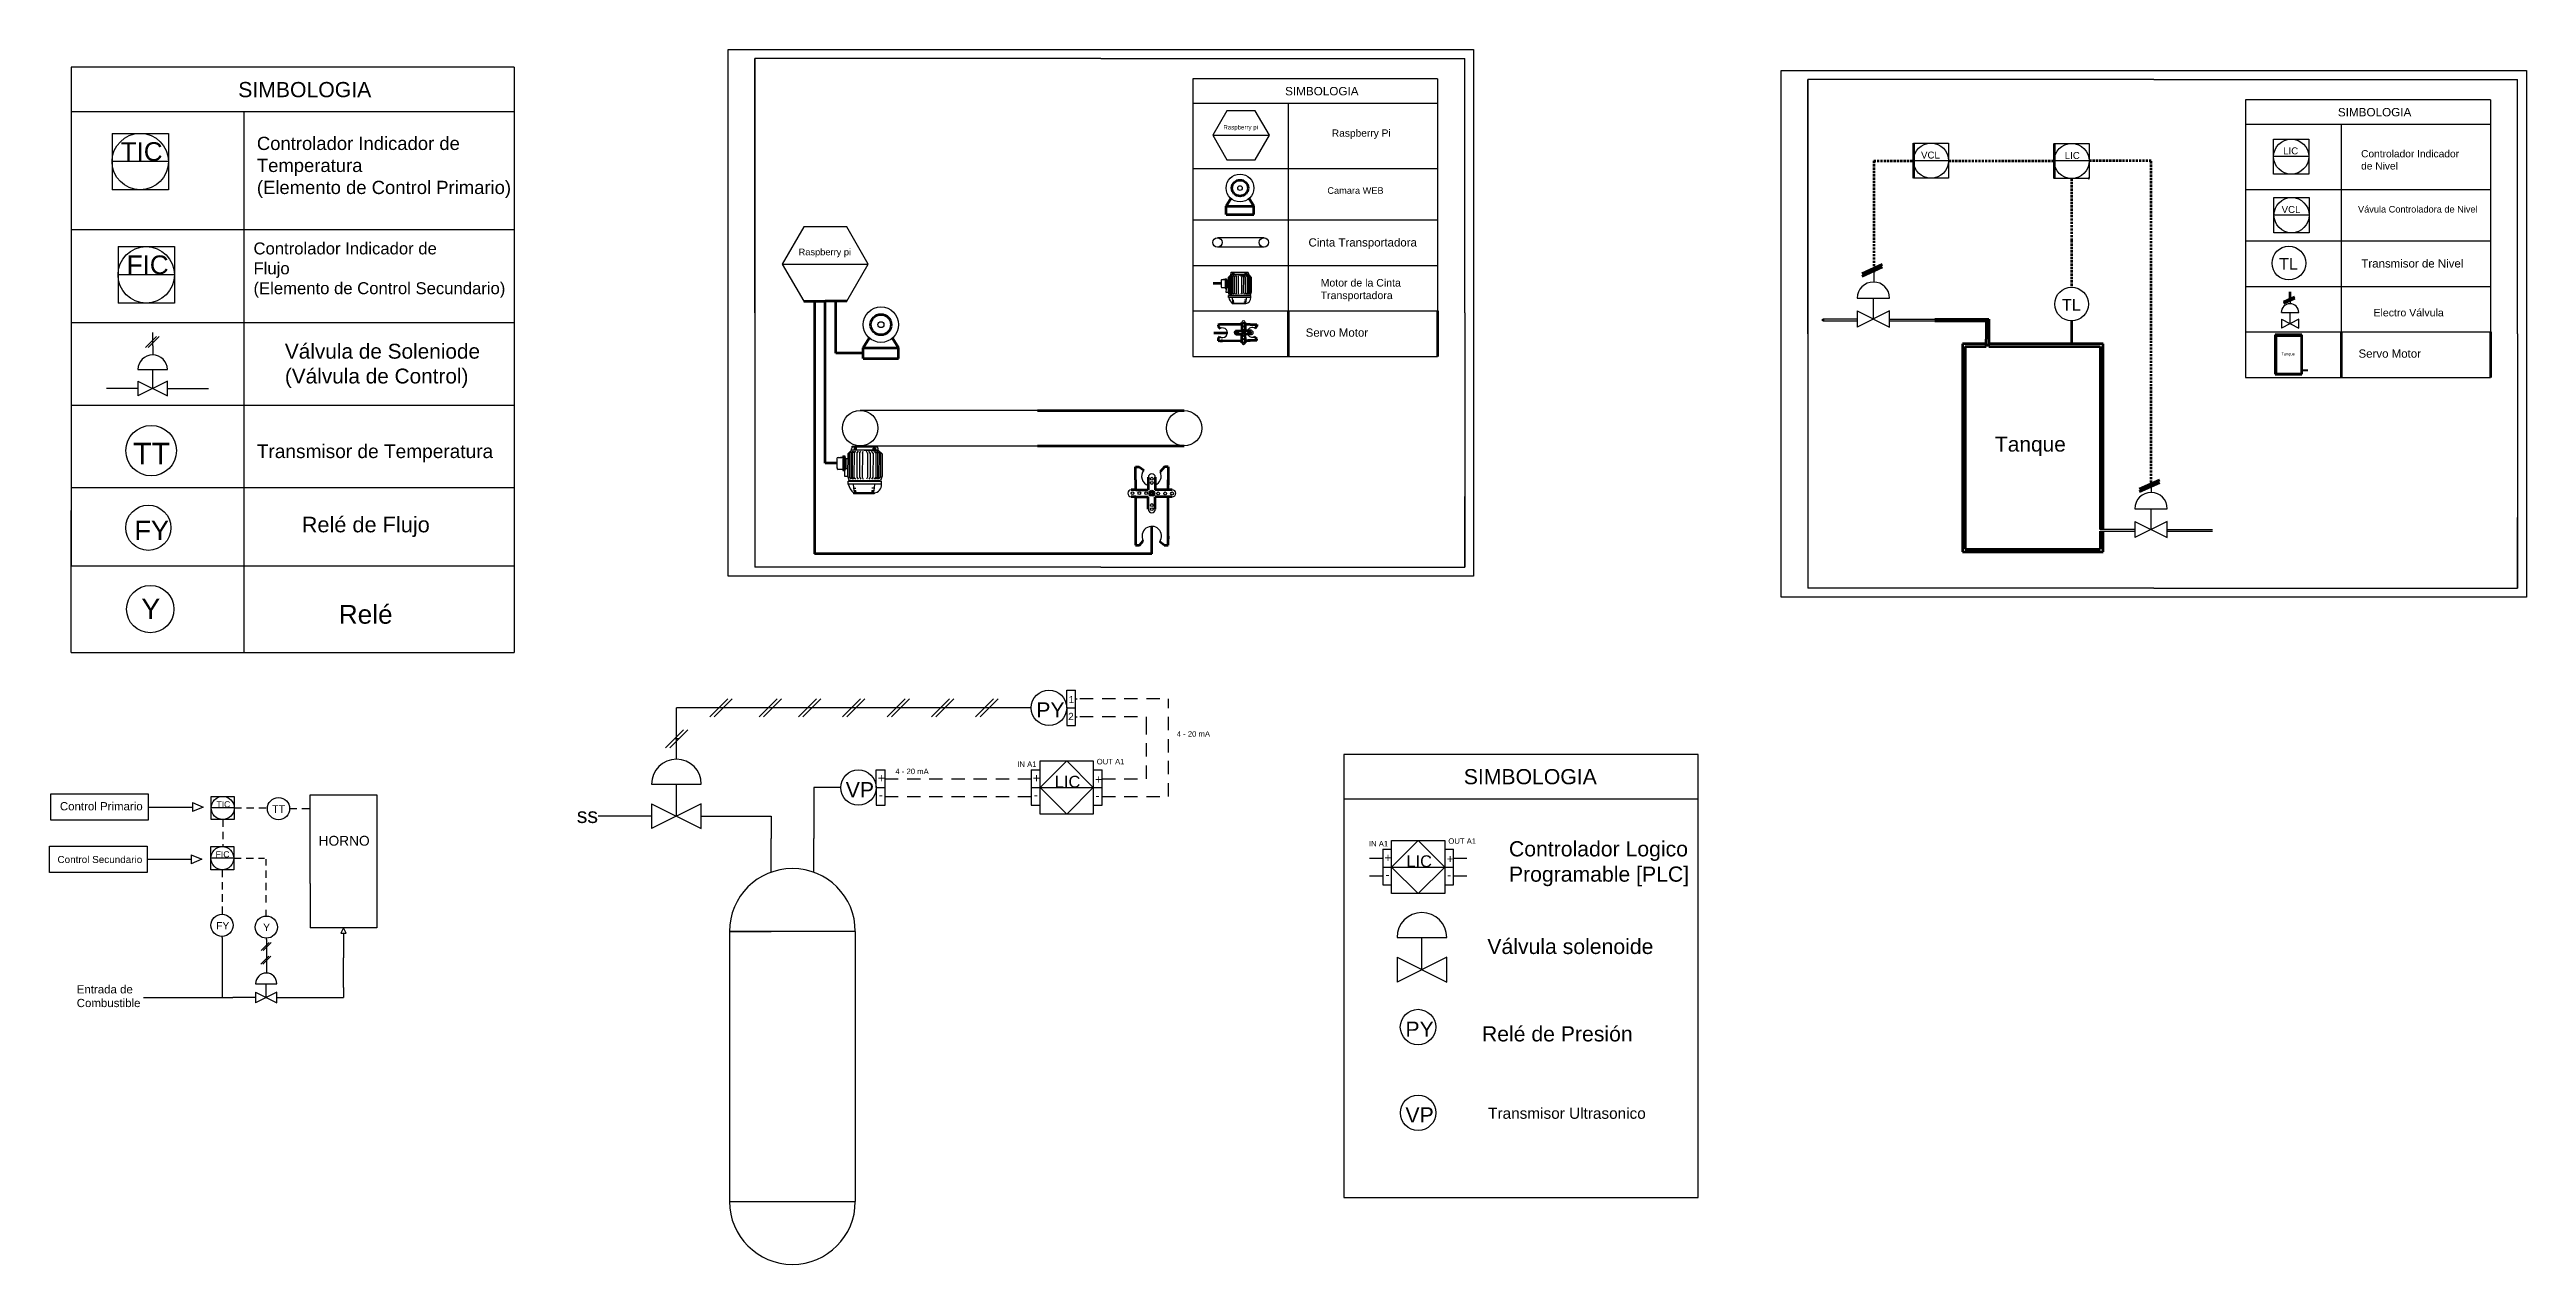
# Model space of a CAD drawing. Header units: millimetres. Extents: x 172 to 2967, y 1053 to 2423.
import ezdxf

# ---------------------------------------------------------------- set-up
doc = ezdxf.new("R2010")
doc.units = ezdxf.units.MM
doc.linetypes.add('HIDDEN', pattern=[0.375, 0.25, -0.125])
for name, color, linetype in [('faja_8', 8, 'Continuous'), ('Formato', 4, 'Continuous'), ('MOTOR- BASE', 230, 'Continuous')]:
    doc.layers.add(name, color=color, linetype=linetype)
doc.styles.get("Standard").update_dxf_attribs({"font": 'arial.ttf'})

msp = doc.modelspace()

# ---------------------------------------------------------------- texts
for s, height, p in [('TIC', 21.07, (251.9, 2297.4)), ('VCL', 7.82, (2283.6, 2300.1)), ('LIC ', 7.82, (2445.8, 2299.6)), ('LIC', 7.82, (2692.2, 2304.8)), ('VCL', 7.82, (2690.5, 2238.7)), ('FIC', 21.07, (258.7, 2169.7)), ('TL', 13.06, (2687.7, 2174.8)), ('TL', 13.06, (2442.6, 2128.6)), ('Tanque', 3.19, (2690.3, 2078.1)), ('Tanque', 16.87, (2367.1, 1969.5)), ('TIC', 6.92, (360.1, 1568.2)), ('TT', 8.57, (423, 1562)), ('FIC', 7, (359.1, 1511.7)), ('HORNO', 11.07, (475.4, 1525)), ('FY', 8.26, (359.8, 1430.6)), ('Y', 8.26, (412.8, 1428.7))]:
    msp.add_text(s, height=height).set_placement(p)
at = {"attachment_point": 1}
for s, width, gutter_width, heights, insert, char_height in [('SIMBOLOGIA', 222.665, 85.6, [-17.7], (384.6, 2386.4), 17.12), ('SIMBOLOGIA', 122.986, 47.3, [-9.78], (1566, 2380.8), 9.45), ('SIMBOLOGIA', 122.986, 47.3, [-9.78], (2754, 2357.1), 9.45), ('Controlador Indicador de \\PTemperatura \\P(Elemento de Control Primario)', 450.365, 113.4, [181.7], (405.7, 2324.6), 14.897), ('Raspberry pi', 91.352, 35.1, [-6.37], (1496.4, 2337.8), 4.923), ('Raspberry Pi', 248.753, 62.6, [100.3], (1618.7, 2332.9), 8.228), ('Controlador Indicador \\Pde Nivel', 248.753, 62.6, [100.3], (2780.2, 2309.6), 8.228), ('Camara WEB', 210.546, 53, [84.9], (1613.7, 2267.7), 7.43), ('Vávula Controladora de Nivel', 210.546, 53, [84.9], (2776.7, 2246.6), 7.432), ('Cinta Transportadora', 171.977, 66.1, [-12], (1592.4, 2210.1), 9.268), ('Controlador Indicador de \\PFlujo \\P(Elemento de Control Secundario)', 381.192, 96, [153.8], (401.9, 2205.4), 13.456), ('Raspberry pi', 138.726, 53.3, [-9.67], (1017, 2198.4), 7.476), ('Transmisor de Nivel', 171.977, 66.1, [-9.42], (2780.5, 2186.4), 9.268), ('Motor de la Cinta Transportadora ', 157.907, 60.7, [-25.2], (1606.1, 2164.2), 8.51), ('Electro Válvula  ', 157.907, 60.7, [-8.7], (2794.2, 2130.5), 8.51), ('Servo Motor', 171.977, 66.1, [-9.58], (1589.2, 2108.4), 9.268), ('Válvula de Soleniode\\P(Válvula de Control)', 311.362, 119.7, [-50.3], (437.3, 2091.1), 16.78), ('Servo Motor', 171.977, 66.1, [-9.58], (2777.3, 2084.7), 9.268), ('TT', 317.29, 121.9, [-24.4], (266, 1979.4), 24.39), ('Transmisor de Temperatura ', 285.888, 109.9, [-19.7], (405.6, 1977.6), 15.407), ('FY', 284.065, 109.2, [-21.8], (267.5, 1891.5), 21.84), ('Relé de Flujo', 281.826, 87.8, [46.4], (456.3, 1896), 17.556), ('Y', 297.446, 114.3, [-22.9], (275.3, 1803.6), 22.9), ('Relé ', 339.46, 105.7, [55.9], (498.1, 1796.5), 21.15), ('PY', 222.665, 85.6, [-17.1], (1285.2, 1686.7), 17.12), ('1', 14.975, 40.7, [-8.18], (1321.8, 1693.9), 8.15), ('2', 14.975, 40.7, [-8.18], (1321.2, 1674.8), 8.15), ('4 - 20 mA', 42.78, 31.1, [5.54], (1443.7, 1654.1), 6.21), ('OUT A1', 42.78, 31.1, [5.54], (1353.4, 1622.9), 6.21), ('VP', 222.665, 85.6, [-17.1], (1070.2, 1596.7), 17.12), ('+', 29.126, 49.9, [-9.99], (1106.3, 1606.2), 9.99), ('4 - 20 mA', 42.78, 31.1, [5.54], (1126.2, 1611.9), 6.21), ('IN A1', 42.78, 31.1, [5.54], (1263.8, 1620), 6.21), ('+', 29.126, 49.9, [-9.99], (1281.3, 1606.2), 9.99), ('LIC', 172.431, 66.3, [-13.7], (1306.1, 1603.8), 13.25), ('+', 29.126, 49.9, [-9.99], (1351.5, 1604.7), 9.99), ('SIMBOLOGIA', 222.665, 85.6, [-17.7], (1767.6, 1611.4), 17.12), ('Control Primario', 120.461, 46.3, [-9.58], (183.4, 1574.1), 9.26), ('-', 29.126, 49.9, [-9.99], (1107.5, 1587.2), 9.99), ('-', 29.126, 49.9, [-9.99], (1282.5, 1587.2), 9.99), ('-', 29.126, 49.9, [-9.99], (1352.1, 1586.7), 9.99), ('ss', 222.665, 85.6, [-17.4], (766.7, 1567.7), 17.12), ('Control Secundario', 120.461, 46.3, [-8.27], (180.7, 1513.4), 8), ('IN A1', 42.78, 31.1, [5.54], (1660.6, 1530.3), 6.21), ('+', 29.126, 49.9, [-9.99], (1678, 1516.5), 9.99), ('LIC', 172.431, 66.3, [-13.7], (1702.9, 1514.1), 13.25), ('+', 29.126, 49.9, [-9.99], (1748.2, 1515.1), 9.99), ('OUT A1', 42.78, 31.1, [5.54], (1750.2, 1533.3), 6.21), ('Controlador Logico Programable [PLC]', 222.665, 85.6, [-51.3], (1818.6, 1530), 17.116), ('-', 29.126, 49.9, [-9.99], (1679.2, 1497.5), 9.99), ('-', 29.126, 49.9, [-9.99], (1748.8, 1497.1), 9.99), ('Válvula solenoide', 222.665, 85.6, [-17.5], (1794.2, 1419.9), 17.116), ('Entrada de \\PCombustible', 120.461, 46.3, [-25], (202.4, 1367.6), 9.26), ('PY', 222.665, 85.6, [-17.1], (1701.8, 1326.6), 17.12), ('Relé de Presión', 222.665, 85.6, [-17.5], (1788.1, 1321.3), 17.116), ('VP', 222.665, 85.6, [-17.1], (1701.8, 1229.9), 17.12), ('Transmisor Ultrasonico', 198.848, 61.9, [32.8], (1795.1, 1229.3), 12.387)]:
    msp.add_mtext_dynamic_manual_height_columns(s, width=width, gutter_width=gutter_width, heights=heights, dxfattribs=dict(at, insert=insert, char_height=char_height))

# ---------------------------------------------------------------- linework, layer by layer
for p, q in [((196.1, 2403), (196.1, 1903)), ((196.1, 2403), (196.1, 2353)), ((696.1, 2403), (196.1, 2403)), ((696.1, 2403), (696.1, 1743)), ((1461.8, 2390), (1461.8, 2128.2)), ((1461.8, 2390), (1461.8, 2362.4)), ((1738, 2390), (1461.8, 2390)), ((1738, 2390), (1738, 2128.2)), ((196.1, 2353), (696.1, 2353)), ((196.1, 2353), (391.1, 2353)), ((196.1, 2353), (196.1, 2220)), ((391.1, 2353), (391.1, 1743)), ((1461.8, 2362.4), (1738, 2362.4)), ((1461.8, 2362.4), (1569.6, 2362.4)), ((1461.8, 2362.4), (1461.8, 2288.9)), ((1569.6, 2362.4), (1569.6, 2128.2)), ((2649.9, 2366.3), (2649.9, 2104.5)), ((2649.9, 2366.3), (2649.9, 2338.7)), ((2926.1, 2366.3), (2649.9, 2366.3)), ((2926.1, 2366.3), (2926.1, 2104.5)), ((242.4, 2328.4), (305.9, 2328.4)), ((242.4, 2328.4), (242.4, 2264.9)), ((305.9, 2328.4), (305.9, 2264.9)), ((1484.3, 2326.3), (1548.2, 2326.3)), ((2649.9, 2338.7), (2926.1, 2338.7)), ((2649.9, 2338.7), (2757.6, 2338.7)), ((2649.9, 2338.7), (2649.9, 2265.2)), ((2681.5, 2315.5), (2681.5, 2322.1)), ((2681.5, 2322.1), (2721.1, 2322.1)), ((2721.1, 2322.1), (2721.1, 2282.5)), ((2757.6, 2338.7), (2757.6, 2104.5)), ((305.9, 2296.6), (242.4, 2296.6)), ((2275, 2317.4), (2314.6, 2317.4)), ((2314.6, 2297.6), (2275, 2297.6)), ((2314.6, 2317.4), (2314.6, 2277.8)), ((2472.7, 2297.3), (2433.1, 2297.3)), ((2433.7, 2317.1), (2473.3, 2317.1)), ((2473.3, 2317.1), (2473.3, 2277.5)), ((2681.5, 2289.1), (2681.5, 2315.5)), ((2721.1, 2302.3), (2681.5, 2302.3)), ((305.9, 2264.9), (242.4, 2264.9)), ((1461.8, 2288.9), (1738, 2288.9)), ((1461.8, 2288.9), (1461.8, 2230.9)), ((2314.6, 2277.8), (2275, 2277.8)), ((2473.3, 2277.5), (2433.7, 2277.5)), ((2453.5, 2277.5), (2453.5, 2277.5)), ((2649.9, 2265.2), (2926.1, 2265.2)), ((2649.9, 2265.2), (2649.9, 2207.2)), ((2681.5, 2282.5), (2681.5, 2289.1)), ((2721.1, 2282.5), (2681.5, 2282.5)), ((2681.9, 2249.4), (2681.9, 2256)), ((2681.9, 2256), (2721.5, 2256)), ((2681.9, 2223), (2681.9, 2249.4)), ((2721.5, 2236.2), (2681.9, 2236.2)), ((2721.5, 2256), (2721.5, 2216.4)), ((196.1, 2220), (696.1, 2220)), ((196.1, 2220), (196.1, 2115)), ((1461.8, 2230.9), (1738, 2230.9)), ((1461.8, 2230.9), (1461.8, 2179.6)), ((1542.4, 2210.8), (1489.6, 2210.8)), ((2681.9, 2216.4), (2681.9, 2223)), ((2721.5, 2216.4), (2681.9, 2216.4)), ((249.1, 2200.7), (312.6, 2200.7)), ((249.1, 2200.7), (249.1, 2137.1)), ((312.6, 2200.7), (312.6, 2137.1)), ((998.6, 2181.1), (1095.6, 2181.1)), ((1489.6, 2200.3), (1542.4, 2200.3)), ((2649.9, 2207.2), (2926.1, 2207.2)), ((2649.9, 2207.2), (2649.9, 2155.9)), ((312.6, 2168.9), (249.1, 2168.9)), ((1461.8, 2179.6), (1738, 2179.6)), ((1461.8, 2179.6), (1461.8, 2128.2)), ((2230.2, 2172), (2230.2, 2161.2)), ((2649.9, 2155.9), (2926.1, 2155.9)), ((2649.9, 2155.9), (2649.9, 2104.5)), ((312.6, 2137.1), (249.1, 2137.1)), ((1461.8, 2128.2), (1738, 2128.2)), ((1461.8, 2128.2), (1461.8, 2076.8)), ((2211.7, 2142.5), (2248.2, 2142.5)), ((2211.7, 2128.2), (2211.7, 2109.9)), ((2248.2, 2128.2), (2211.7, 2109.9)), ((2211.7, 2128.2), (2248.2, 2109.9)), ((2229.9, 2119), (2229.9, 2142.5)), ((2248.2, 2109.9), (2248.2, 2128.2)), ((2690.2, 2126.4), (2709.9, 2126.4)), ((2700, 2113.7), (2700, 2126.4)), ((2700.2, 2142.4), (2700.2, 2136.6)), ((196.1, 2115), (696.1, 2115)), ((196.1, 2115), (196.1, 2022)), ((280, 2086.8), (292.4, 2099.2)), ((283, 2086.8), (295.5, 2099.2)), ((288.4, 2088.8), (288.4, 2103.8)), ((2211.7, 2119), (2172.7, 2119)), ((2172.7, 2117), (2211.7, 2117)), ((2248.2, 2119), (2299.3, 2119)), ((2248.2, 2117), (2299.3, 2117)), ((2649.9, 2104.5), (2926.1, 2104.5)), ((2649.9, 2104.5), (2649.9, 2053.1)), ((2690.2, 2118.7), (2690.2, 2108.8)), ((2709.9, 2118.7), (2690.2, 2108.8)), ((2690.2, 2118.7), (2709.9, 2108.8)), ((2709.9, 2108.8), (2709.9, 2118.7)), ((288.4, 2088.8), (288.4, 2079)), ((1461.8, 2076.8), (1738, 2076.8)), ((271.5, 2040.7), (236.1, 2040.7)), ((271.5, 2062), (304.7, 2062)), ((271.5, 2049), (271.5, 2032.4)), ((304.7, 2049), (271.5, 2032.4)), ((271.5, 2049), (304.7, 2032.4)), ((288.1, 2040.7), (288.1, 2062)), ((304.7, 2032.4), (304.7, 2049)), ((304.7, 2040.7), (351.2, 2040.7)), ((2649.9, 2053.1), (2926.1, 2053.1)), ((2720.1, 2061.5), (2712.8, 2061.5)), ((2712.8, 2061.1), (2720.1, 2061.1)), ((196.1, 2022), (696.1, 2022)), ((196.1, 2022), (196.1, 1929)), ((1286.5, 2015.9), (1086.5, 2015.9)), ((1086.5, 1975.9), (1286.5, 1975.9)), ((196.1, 1929), (696.1, 1929)), ((196.1, 1929), (196.1, 1840.6)), ((2543.4, 1934.5), (2543.4, 1923.8)), ((196.1, 1743), (196.1, 1903)), ((2524.9, 1905.1), (2561.4, 1905.1)), ((2543.2, 1881.6), (2543.2, 1905.1)), ((2524.9, 1881.6), (2485.9, 1881.6)), ((2485.9, 1879.6), (2524.9, 1879.6)), ((2524.9, 1890.7), (2524.9, 1872.5)), ((2561.4, 1890.7), (2524.9, 1872.5)), ((2524.9, 1890.7), (2561.4, 1872.5)), ((2561.4, 1872.5), (2561.4, 1890.7)), ((2561.4, 1881.6), (2612.6, 1881.6)), ((2561.4, 1879.6), (2612.6, 1879.6)), ((196.1, 1840.6), (696.1, 1840.6)), ((196.1, 1743), (696.1, 1743)), ((1079.1, 1680.5), (879.1, 1680.5)), ((879.1, 1622.4), (879.1, 1680.5)), ((916.8, 1670.4), (937.1, 1690.7)), ((921.8, 1670.4), (942.1, 1690.7)), ((921.8, 1670.4), (932, 1680.5)), ((932, 1680.5), (927, 1680.5)), ((932, 1680.5), (929.5, 1680.5)), ((972.4, 1670.4), (992.8, 1690.7)), ((977.4, 1670.4), (997.8, 1690.7)), ((977.4, 1670.4), (987.6, 1680.5)), ((987.6, 1680.5), (982.6, 1680.5)), ((987.6, 1680.5), (985.1, 1680.5)), ((1016.8, 1670.4), (1037.1, 1690.7)), ((1021.8, 1670.4), (1042.1, 1690.7)), ((1021.8, 1670.4), (1032, 1680.5)), ((1032, 1680.5), (1027, 1680.5)), ((1032, 1680.5), (1029.5, 1680.5)), ((1066.4, 1670.4), (1086.8, 1690.7)), ((1071.4, 1670.4), (1091.8, 1690.7)), ((1071.4, 1670.4), (1081.6, 1680.5)), ((1081.6, 1680.5), (1076.6, 1680.5)), ((1279.5, 1680.5), (1079.1, 1680.5)), ((1081.6, 1680.5), (1079.1, 1680.5)), ((1116.8, 1670.4), (1137.1, 1690.7)), ((1121.8, 1670.4), (1142.1, 1690.7)), ((1121.8, 1670.4), (1132, 1680.5)), ((1132, 1680.5), (1127, 1680.5)), ((1132, 1680.5), (1129.5, 1680.5)), ((1166.8, 1670.4), (1187.1, 1690.7)), ((1171.8, 1670.4), (1192.1, 1690.7)), ((1171.8, 1670.4), (1182, 1680.5)), ((1182, 1680.5), (1177, 1680.5)), ((1182, 1680.5), (1179.5, 1680.5)), ((1216.8, 1670.4), (1237.1, 1690.7)), ((1221.8, 1670.4), (1242.1, 1690.7)), ((1221.8, 1670.4), (1232, 1680.5)), ((1232, 1680.5), (1227, 1680.5)), ((1232, 1680.5), (1229.5, 1680.5)), ((1319.5, 1700.5), (1329.5, 1700.5)), ((1319.5, 1680.5), (1319.5, 1700.5)), ((1319.5, 1680.5), (1329.5, 1680.5)), ((1319.5, 1680.5), (1319.5, 1660.5)), ((1329.5, 1660.5), (1329.5, 1700.5)), ((1329.5, 1690.5), (1331.5, 1690.5)), ((1349.5, 1690.5), (1334.5, 1690.5)), ((1374.5, 1690.5), (1359.5, 1690.5)), ((1399.5, 1690.5), (1384.5, 1690.5)), ((1424.5, 1690.5), (1409.5, 1690.5)), ((1434.5, 1680.2), (1434.5, 1690.5)), ((866.8, 1635.4), (887.1, 1655.7)), ((871.8, 1635.4), (892.1, 1655.7)), ((1319.5, 1660.5), (1329.5, 1660.5)), ((1329.5, 1670.5), (1331.5, 1670.5)), ((1349.5, 1670.5), (1334.5, 1670.5)), ((1374.5, 1670.5), (1359.5, 1670.5)), ((1399.5, 1670.5), (1384.5, 1670.5)), ((1409.5, 1665.5), (1409.5, 1670.5)), ((1409.5, 1650.5), (1409.5, 1665.5)), ((1434.5, 1655.2), (1434.5, 1670.2)), ((871.8, 1635.4), (882, 1645.5)), ((882, 1645.5), (877, 1645.5)), ((882, 1645.5), (879.5, 1645.5)), ((1409.5, 1625.5), (1409.5, 1640.5)), ((1434.5, 1630.2), (1434.5, 1645.2)), ((1632.3, 1628), (1632.3, 1128)), ((2032.3, 1628), (1632.3, 1628)), ((1632.3, 1628), (1632.3, 1578)), ((2032.3, 1128), (2032.3, 1628)), ((851, 1594.3), (907.2, 1594.3)), ((879.1, 1558.2), (879.1, 1594.3)), ((1104.5, 1610.5), (1114.5, 1610.5)), ((1104.5, 1590.5), (1104.5, 1610.5)), ((1114.5, 1570.5), (1114.5, 1610.5)), ((1114.5, 1600.5), (1129.5, 1600.5)), ((1139.5, 1600.5), (1154.5, 1600.5)), ((1164.5, 1600.5), (1179.5, 1600.5)), ((1189.5, 1600.5), (1204.5, 1600.5)), ((1214.5, 1600.5), (1229.5, 1600.5)), ((1239.5, 1600.5), (1254.5, 1600.5)), ((1264.5, 1600.5), (1279.5, 1600.5)), ((1279.5, 1610.5), (1289.5, 1610.5)), ((1279.5, 1610.5), (1279.5, 1570.5)), ((1289.5, 1610.5), (1289.5, 1620.5)), ((1289.5, 1620.5), (1349.5, 1620.5)), ((1289.5, 1590.5), (1319.5, 1620.5)), ((1289.5, 1570.5), (1289.5, 1610.5)), ((1319.5, 1620.5), (1349.5, 1590.5)), ((1349.5, 1620.5), (1349.5, 1560.5)), ((1349.5, 1610.5), (1359.5, 1610.5)), ((1359.5, 1570.5), (1359.5, 1610.5)), ((1359.5, 1600.5), (1374.5, 1600.5)), ((1384.5, 1600.5), (1399.5, 1600.5)), ((1409.5, 1600.5), (1409.5, 1615.5)), ((1434.5, 1605.5), (1434.5, 1620.5)), ((1434.5, 1580.5), (1434.5, 1595.5)), ((173, 1553.6), (173, 1583.6)), ((173, 1583.6), (283, 1583.6)), ((283, 1583.6), (283, 1553.6)), ((283, 1568.6), (333, 1568.6)), ((333, 1573.6), (345, 1568.6)), ((333, 1573.6), (333, 1563.6)), ((345, 1568.6), (333, 1563.6)), ((354.2, 1576.3), (354.2, 1580.6)), ((354.2, 1580.6), (380.2, 1580.6)), ((354.2, 1558.9), (354.2, 1576.3)), ((380.2, 1567.6), (354.2, 1567.6)), ((380.2, 1580.6), (380.2, 1554.6)), ((380.2, 1567.6), (388.5, 1567.6)), ((394.1, 1567.6), (402.4, 1567.6)), ((408, 1567.6), (416.3, 1567.6)), ((442.6, 1566.8), (450.9, 1566.8)), ((456.4, 1566.8), (464.8, 1566.8)), ((465.9, 1482.2), (465.9, 1582.2)), ((465.9, 1582.2), (540.9, 1582.2)), ((540.9, 1582.2), (540.9, 1432.2)), ((851, 1572.3), (851, 1544.2)), ((907.2, 1572.3), (851, 1544.2)), ((851, 1572.3), (907.2, 1544.2)), ((907.2, 1544.2), (907.2, 1572.3)), ((1064.5, 1590.5), (1034, 1590.5)), ((1034, 1590.5), (1034, 1533.2)), ((1104.5, 1590.5), (1114.5, 1590.5)), ((1104.5, 1590.5), (1104.5, 1570.5)), ((1104.5, 1570.5), (1114.5, 1570.5)), ((1114.5, 1580.5), (1129.5, 1580.5)), ((1139.5, 1580.5), (1154.5, 1580.5)), ((1164.5, 1580.5), (1179.5, 1580.5)), ((1189.5, 1580.5), (1204.5, 1580.5)), ((1214.5, 1580.5), (1229.5, 1580.5)), ((1239.5, 1580.5), (1254.5, 1580.5)), ((1264.5, 1580.5), (1279.5, 1580.5)), ((1279.5, 1590.5), (1289.5, 1590.5)), ((1279.5, 1570.5), (1289.5, 1570.5)), ((1319.5, 1560.5), (1289.5, 1590.5)), ((1289.5, 1590.5), (1349.5, 1590.5)), ((1289.5, 1560.5), (1289.5, 1570.5)), ((1349.5, 1590.5), (1319.5, 1560.5)), ((1349.5, 1590.5), (1359.5, 1590.5)), ((1349.5, 1570.5), (1359.5, 1570.5)), ((1359.5, 1580.5), (1374.5, 1580.5)), ((1384.5, 1580.5), (1399.5, 1580.5)), ((1409.5, 1580.5), (1424.5, 1580.5)), ((1632.3, 1578), (2032.3, 1578)), ((283, 1553.6), (173, 1553.6)), ((354.2, 1554.6), (354.2, 1558.9)), ((380.2, 1554.6), (354.2, 1554.6)), ((367.2, 1554.6), (367.2, 1546.3)), ((367.2, 1540.7), (367.2, 1532.4)), ((851, 1558.2), (791, 1558.2)), ((907.2, 1558.2), (985.9, 1558.2)), ((985.9, 1558.2), (985.9, 1533.2)), ((1349.5, 1560.5), (1289.5, 1560.5)), ((171.7, 1494.6), (171.7, 1524.6)), ((171.7, 1524.6), (281.7, 1524.6)), ((281.7, 1524.6), (281.7, 1494.6)), ((281.7, 1524.6), (281.7, 1509.6)), ((281.7, 1509.6), (331.7, 1509.6)), ((331.7, 1514.6), (343.7, 1509.6)), ((331.7, 1514.6), (331.7, 1504.6)), ((343.7, 1509.6), (331.7, 1504.6)), ((353.7, 1519.6), (353.7, 1523.9)), ((353.7, 1523.9), (379.7, 1523.9)), ((353.7, 1502.2), (353.7, 1519.6)), ((379.7, 1510.9), (353.7, 1510.9)), ((367.2, 1526.8), (367.2, 1523.9)), ((367.2, 1526.8), (367.2, 1523.9)), ((379.7, 1523.9), (379.7, 1497.9)), ((379.7, 1510.9), (388, 1510.9)), ((393.5, 1510.9), (401.9, 1510.9)), ((407.4, 1510.9), (414.2, 1510.9)), ((415.8, 1509.9), (415.8, 1502.6)), ((985.9, 1495), (985.9, 1533.2)), ((1034, 1495), (1034, 1533.2)), ((1661.2, 1510.9), (1676.2, 1510.9)), ((1676.2, 1520.9), (1686.2, 1520.9)), ((1676.2, 1520.9), (1676.2, 1480.9)), ((1686.2, 1520.9), (1686.2, 1530.9)), ((1686.2, 1530.9), (1746.2, 1530.9)), ((1686.2, 1500.9), (1716.2, 1530.9)), ((1686.2, 1480.9), (1686.2, 1520.9)), ((1716.2, 1530.9), (1746.2, 1500.9)), ((1746.2, 1530.9), (1746.2, 1470.9)), ((1746.2, 1520.9), (1756.2, 1520.9)), ((1756.2, 1480.9), (1756.2, 1520.9)), ((1756.2, 1510.9), (1771.2, 1510.9)), ((281.7, 1494.6), (171.7, 1494.6)), ((353.7, 1497.9), (353.7, 1502.2)), ((379.7, 1497.9), (353.7, 1497.9)), ((366.7, 1497.9), (366.7, 1489.6)), ((366.7, 1484), (366.7, 1475.7)), ((415.8, 1497), (415.8, 1488.7)), ((415.8, 1483.1), (415.8, 1474.8)), ((465.9, 1482.2), (465.9, 1432.2)), ((1661.2, 1490.9), (1676.2, 1490.9)), ((1676.2, 1500.9), (1686.2, 1500.9)), ((1716.2, 1470.9), (1686.2, 1500.9)), ((1686.2, 1500.9), (1746.2, 1500.9)), ((1746.2, 1500.9), (1716.2, 1470.9)), ((1746.2, 1500.9), (1756.2, 1500.9)), ((1756.2, 1490.9), (1771.2, 1490.9)), ((366.7, 1470.1), (366.7, 1461.8)), ((366.7, 1456.2), (366.7, 1447.9)), ((415.8, 1469.2), (415.8, 1460.9)), ((415.8, 1469.2), (415.8, 1460.9)), ((1676.2, 1480.9), (1686.2, 1480.9)), ((1686.2, 1470.9), (1686.2, 1480.9)), ((1746.2, 1470.9), (1686.2, 1470.9)), ((1746.2, 1480.9), (1756.2, 1480.9)), ((415.8, 1452.6), (415.8, 1445.5)), ((540.9, 1432.2), (465.9, 1432.2)), ((503.4, 1432.2), (500.4, 1426.2)), ((500.4, 1426.2), (506.4, 1426.2)), ((506.4, 1426.2), (503.4, 1432.2)), ((503.4, 1426.2), (503.4, 1398.6)), ((938.9, 1428.2), (938.9, 1123.7)), ((1081, 1428.2), (938.9, 1428.2)), ((938.9, 1428.2), (985.9, 1428.2)), ((1081, 1428.2), (1034, 1428.2)), ((1081, 1428.2), (1081, 1123.7)), ((366.4, 1421.3), (366.4, 1422.8)), ((366.4, 1421.3), (366.4, 1413)), ((366.4, 1413), (366.4, 1353.9)), ((410.3, 1391.4), (419.3, 1400.3)), ((410.7, 1406.9), (419.7, 1415.8)), ((412.5, 1391.4), (421.5, 1400.3)), ((412.9, 1406.9), (421.9, 1415.8)), ((412.9, 1406.9), (417.4, 1411.3)), ((416.4, 1419.2), (416.4, 1420.7)), ((416.4, 1419.2), (416.4, 1410.9)), ((416.4, 1410.9), (416.4, 1388.7)), ((503.4, 1365), (503.4, 1398.6)), ((1692.3, 1421.4), (1748.5, 1421.4)), ((1692.3, 1399.3), (1692.3, 1371.2)), ((1748.5, 1399.3), (1692.3, 1371.2)), ((1692.3, 1399.3), (1748.5, 1371.2)), ((1720.4, 1385.3), (1720.4, 1421.4)), ((1748.5, 1371.2), (1748.5, 1399.3)), ((412.5, 1391.4), (417, 1395.8)), ((416.4, 1388.7), (416.4, 1381.6)), ((277.9, 1353.9), (311.5, 1353.9)), ((311.5, 1353.9), (345.1, 1353.9)), ((345.1, 1353.9), (378.7, 1353.9)), ((404.3, 1353.9), (378.7, 1353.9)), ((404.3, 1369.3), (428.2, 1369.3)), ((404.3, 1359.9), (404.3, 1347.9)), ((428.2, 1359.9), (404.3, 1347.9)), ((404.3, 1359.9), (428.2, 1347.9)), ((416.2, 1353.9), (416.2, 1369.3)), ((428.2, 1347.9), (428.2, 1359.9)), ((428.2, 1353.9), (461.8, 1353.9)), ((461.8, 1353.9), (495.4, 1353.9)), ((495.4, 1353.9), (503.4, 1353.9)), ((503.4, 1365), (503.4, 1353.9)), ((938.9, 1123.7), (1081, 1123.7)), ((1632.3, 1128), (2032.3, 1128))]:
    msp.add_line(p, q)
at = {"linetype": 'HIDDEN', "lineweight": 211, "ltscale": 10}
for p, q in [((2230.2, 2297.3), (2275, 2297.6)), ((2230.2, 2297.3), (2230.2, 2172)), ((2314.6, 2297.6), (2433.1, 2297.3)), ((2543.4, 2297.3), (2472.7, 2297.3)), ((2543.4, 1934.5), (2543.4, 2297.3)), ((2453.5, 2277.5), (2453.5, 2208.2)), ((2453.5, 2207.9), (2453.5, 2154.9)), ((2453.5, 2135.9), (2453.5, 2135.9))]:
    msp.add_line(p, q, dxfattribs=at)
at = {"lineweight": 211, "ltscale": 10}
for p, q in [((2275, 2317.4), (2275, 2277.8)), ((2217.2, 2170.5), (2240, 2180.8)), ((2217.2, 2167.4), (2240, 2177.8)), ((2693.1, 2138.5), (2705.4, 2144.1)), ((2693.1, 2136.9), (2705.4, 2142.5)), ((2700.2, 2142.4), (2700.2, 2149.6)), ((2172.7, 2119), (2172.7, 2117)), ((2688.4, 2101.1), (2688.4, 2102.1)), ((2688.4, 2100.5), (2688.4, 2101.1)), ((2689, 2102.1), (2689, 2101.1)), ((2689, 2100.5), (2689, 2101.1)), ((2357.2, 2091), (2357.2, 2096.2)), ((2357.2, 2087.9), (2357.2, 2091)), ((2360.3, 2096.2), (2360.3, 2091)), ((2360.3, 2087.9), (2360.3, 2091)), ((2530.3, 1927.4), (2553.1, 1937.8)), ((2530.3, 1924.4), (2553.1, 1934.7))]:
    msp.add_line(p, q, dxfattribs=at)
at = {"lineweight": 211}
for p, q in [((2433.7, 2317.1), (2433.7, 2277.5)), ((2473.3, 2277.5), (2472.7, 2277.5)), ((1499.5, 2246.5), (1504.8, 2255)), ((1499.5, 2237.1), (1499.5, 2246.5)), ((1499.5, 2246.5), (1530.7, 2246.5)), ((1499.5, 2237.1), (1515.1, 2237.1)), ((1515.1, 2237.1), (1530.7, 2237.1)), ((1530.7, 2246.5), (1525.3, 2255)), ((1530.7, 2237.1), (1530.7, 2246.5)), ((1493.8, 2159.1), (1485, 2159.1)), ((1022.8, 2139), (1047.1, 2139)), ((1035, 2139), (1035, 1854.7)), ((1071.4, 2139), (1047.1, 2139)), ((1047.1, 1956.4), (1047.1, 2139)), ((1059.2, 2080.7), (1059.2, 2139)), ((1569.6, 2128.2), (1569.6, 2076.8)), ((1738, 2128.2), (1738, 2076.8)), ((1089.9, 2086.7), (1096.8, 2097.6)), ((1129.9, 2086.7), (1123.1, 2097.6)), ((1485.5, 2103.6), (1500.8, 2103.6)), ((1492.2, 2112.7), (1490.4, 2112.6)), ((1490.4, 2112.6), (1490.4, 2110.5)), ((1490.4, 2110.5), (1492.7, 2108.4)), ((1490.4, 2096.7), (1492.2, 2099.2)), ((1490.4, 2096.7), (1490.4, 2094.5)), ((1517.2, 2112.8), (1492.2, 2112.7)), ((1510.2, 2105.6), (1517.3, 2105.6)), ((1510.3, 2101.8), (1517.3, 2101.8)), ((1517.2, 2112.7), (1517.2, 2115.1)), ((1517.2, 2112.7), (1517.3, 2105.6)), ((1517.3, 2094.8), (1517.3, 2101.8)), ((1518.8, 2103.7), (1518, 2104.5)), ((1518, 2103), (1518.8, 2103.7)), ((1518.4, 2104.9), (1519.2, 2104.1)), ((1519.2, 2103.3), (1518.5, 2102.6)), ((1519.2, 2104.1), (1519.9, 2104.9)), ((1519.9, 2102.5), (1519.2, 2103.3)), ((1520.4, 2104.5), (1519.6, 2103.7)), ((1519.6, 2103.7), (1520.3, 2103)), ((1521.1, 2112.7), (1521.1, 2115.1)), ((1526.6, 2112.8), (1521.1, 2112.8)), ((1521.1, 2112.7), (1521.1, 2105.7)), ((1528.1, 2105.7), (1521.1, 2105.7)), ((1528.1, 2101.8), (1521.1, 2101.8)), ((1521.2, 2094.8), (1521.1, 2101.8)), ((1526.6, 2112.8), (1534, 2112.8)), ((1534, 2096.7), (1531.1, 2099.1)), ((1534, 2110.9), (1532, 2108.3)), ((1534, 2112.8), (1534, 2110.9)), ((1534, 2094.7), (1534, 2096.7)), ((2299.3, 2119), (2360.3, 2119)), ((2299.3, 2117), (2357.2, 2117)), ((2357.2, 2117), (2357.2, 2096.2)), ((2360.3, 2119), (2360.3, 2096.2)), ((2453.5, 2116.9), (2453.5, 2091)), ((2688.4, 2101.1), (2683.3, 2101.1)), ((2683.3, 2101.1), (2683.3, 2100.5)), ((2683.3, 2100.5), (2683.3, 2056.7)), ((2683.9, 2100.5), (2683.9, 2057.3)), ((2683.9, 2100.5), (2688.4, 2100.5)), ((2713.3, 2101.1), (2689, 2101.1)), ((2689, 2100.5), (2712.8, 2100.5)), ((2712.8, 2100.5), (2712.8, 2061.5)), ((2713.3, 2100.5), (2713.3, 2101.1)), ((2713.3, 2061.5), (2713.3, 2100.5)), ((2757.6, 2104.5), (2757.6, 2053.1)), ((2926.1, 2104.5), (2926.1, 2053.1)), ((1089.9, 2080.7), (1059.2, 2080.7)), ((1089.9, 2074.7), (1089.9, 2086.7)), ((1089.9, 2086.7), (1129.9, 2086.7)), ((1089.9, 2074.7), (1109.9, 2074.7)), ((1109.9, 2074.7), (1129.9, 2074.7)), ((1129.9, 2074.7), (1129.9, 2086.7)), ((1490.4, 2094.5), (1517.3, 2094.7)), ((1492.2, 2094.6), (1495.4, 2094.6)), ((1495.4, 2094.6), (1493.8, 2094.6)), ((1517.3, 2092.3), (1517.3, 2094.8)), ((1521.2, 2092.3), (1521.2, 2094.8)), ((1521.2, 2094.7), (1526.6, 2094.7)), ((1526.6, 2094.7), (1523.9, 2094.7)), ((1534, 2094.7), (1526.6, 2094.7)), ((2330.5, 2091), (2330.5, 2087.9)), ((2357.2, 2091), (2330.5, 2091)), ((2330.5, 2087.9), (2330.5, 1856.3)), ((2333.6, 2087.9), (2333.6, 1859.4)), ((2333.6, 2087.9), (2357.2, 2087.9)), ((2489, 2091), (2360.3, 2091)), ((2360.3, 2087.9), (2485.9, 2087.9)), ((2485.9, 2087.9), (2485.9, 1881.6)), ((2489, 2087.9), (2489, 2091)), ((2489, 1881.6), (2489, 2087.9)), ((2683.3, 2056.7), (2713.3, 2056.7)), ((2683.9, 2057.3), (2712.8, 2057.3)), ((2712.8, 2061.1), (2712.8, 2057.3)), ((2713.3, 2056.7), (2713.3, 2061.1)), ((1286.5, 2015.9), (1452, 2015.9)), ((1286.5, 1975.9), (1452, 1975.9)), ((1060.3, 1956.4), (1047.1, 1956.4)), ((1397.2, 1937.5), (1397.2, 1952.5)), ((1397.2, 1952.5), (1401.2, 1952.5)), ((1397.2, 1937.5), (1397.2, 1926.4)), ((1401.2, 1952.5), (1406.5, 1948.5)), ((1411.6, 1940.6), (1411.6, 1926.4)), ((1419.5, 1940.6), (1419.5, 1926.4)), ((1429.9, 1952.5), (1425, 1946.6)), ((1433.9, 1952.5), (1429.9, 1952.5)), ((1433.9, 1952.5), (1433.9, 1937.5)), ((1433.9, 1937.5), (1433.9, 1932)), ((1433.9, 1926.4), (1433.9, 1937.5)), ((1397.4, 1926.4), (1392.4, 1926.4)), ((1397.4, 1918.6), (1392.4, 1918.6)), ((1397.2, 1918.6), (1397.2, 1867.8)), ((1397.4, 1926.4), (1411.6, 1926.4)), ((1397.4, 1918.6), (1411.6, 1918.6)), ((1411.6, 1904.4), (1411.6, 1918.6)), ((1414.7, 1922.5), (1413.2, 1924)), ((1413.2, 1921), (1414.7, 1922.5)), ((1414, 1924.8), (1415.6, 1923.3)), ((1415.6, 1921.6), (1414, 1920.1)), ((1415.6, 1923.3), (1417.1, 1924.8)), ((1417.1, 1920.1), (1415.6, 1921.6)), ((1418, 1924), (1416.4, 1922.4)), ((1416.4, 1922.4), (1417.9, 1921)), ((1433.7, 1926.4), (1419.5, 1926.4)), ((1419.5, 1904.4), (1419.5, 1918.6)), ((1433.7, 1918.6), (1419.5, 1918.6)), ((1438.7, 1926.4), (1433.7, 1926.4)), ((1438.7, 1918.6), (1433.7, 1918.6)), ((1433.9, 1864.1), (1433.9, 1918.6)), ((1415.6, 1854.1), (1415.6, 1885.2)), ((1433.9, 1867.8), (1433.9, 1874.2)), ((1433.9, 1874.2), (1433.9, 1871)), ((2485.9, 1879.6), (2485.9, 1859.4)), ((2489, 1856.3), (2489, 1879.6)), ((1035, 1854.7), (1035, 1854.1)), ((1415.6, 1854.1), (1035, 1854.1)), ((1397.2, 1867.8), (1397.2, 1864.1)), ((1397.2, 1864.1), (1401.6, 1864.1)), ((1401.6, 1864.1), (1405.9, 1868.9)), ((1429.5, 1864.1), (1424.5, 1867.7)), ((1429.5, 1864.1), (1433.9, 1864.1)), ((2330.5, 1856.3), (2489, 1856.3)), ((2333.6, 1859.4), (2485.9, 1859.4))]:
    msp.add_line(p, q, dxfattribs=at)
for points in [[(1548.2, 2326.3), (1532.2, 2354), (1500.3, 2354), (1484.3, 2326.3), (1500.3, 2298.7), (1532.2, 2298.7)], [(1095.6, 2181.1), (1071.4, 2223.1), (1022.8, 2223.1), (998.6, 2181.1), (1022.8, 2139), (1071.4, 2139)]]:
    msp.add_lwpolyline(points, close=True)
for centre, radius in [((274.1, 2296.6), 31.8), ((2701.3, 2302.3), 19.8), ((2294.8, 2297.6), 19.8), ((2453.5, 2297.3), 19.8), ((1515.1, 2266.8), 15.6), ((1515.1, 2266.8), 2.62), ((2701.7, 2236.2), 19.8), ((1489.6, 2205.5), 5.27), ((1542.1, 2205.5), 5.27), ((280.8, 2168.9), 31.8), ((2698.7, 2182.1), 19), ((2453.5, 2135.9), 19), ((1109.9, 2112.7), 20), ((1109.9, 2112.7), 3.36), ((1510.3, 2103.7), 0.777), ((1512.6, 2103.7), 0.777), ((1519.2, 2103.7), 1.65), ((1519.2, 2114.5), 0.777), ((1519.2, 2100.1), 0.777), ((1519.2, 2096.3), 0.777), ((1519.2, 2110.7), 0.777), ((1519.2, 2106.8), 0.777), ((1524.9, 2103.8), 0.777), ((1527.3, 2103.8), 0.777), ((1519.2, 2092.5), 0.777), ((1086.5, 1995.9), 20), ((1452, 1995.9), 20), ((286.4, 1970.6), 28.5), ((1415.5, 1938.9), 1.58), ((1415.5, 1934.1), 1.58), ((283.2, 1883.6), 25.5), ((1393.7, 1922.6), 1.58), ((1401.5, 1922.6), 1.58), ((1409.3, 1922.6), 1.58), ((1415.6, 1922.5), 3.33), ((1415.6, 1909.2), 1.58), ((1415.6, 1904.5), 1.58), ((1422.8, 1922.4), 1.58), ((1430.6, 1922.4), 1.58), ((1438.4, 1922.4), 1.58), ((285.4, 1791.8), 26.7), ((1299.5, 1680.5), 20), ((1084.5, 1590.5), 20), ((367.2, 1567.6), 13), ((430.1, 1566.8), 12.5), ((366.7, 1510.9), 13), ((366.4, 1435.2), 12.5), ((416.4, 1433.1), 12.5), ((1716, 1320.4), 20), ((1716.1, 1223.7), 20)]:
    msp.add_circle(centre, radius)
for centre, radius in [((1515.1, 2266.8), 9.05), ((1109.9, 2112.7), 11.6)]:
    msp.add_circle(centre, radius, dxfattribs=at)
for centre, radius, start, end in [((2229.9, 2142.5), 18.3, 0, 180), ((2700, 2126.4), 9.87, 0, 180), ((1495.4, 2103.6), 5.43, 234.3768, 119.0712), ((1510.3, 2103.7), 1.93, 90.2605, 270.2605), ((1519.1, 2115.1), 1.93, 0.2605, 180.2605), ((1518.2, 2104.7), 0.295, 43.4683, 225.91), ((1518.2, 2102.8), 0.295, 133.6727, 317.1533), ((1520.1, 2104.7), 0.295, 314.4197, 136.3984), ((1520.1, 2102.8), 0.295, 220.8006, 48.5777), ((1528.7, 2104), 5.43, 52.129, 161.7312), ((1528.7, 2104), 5.43, 203.3537, 296.8235), ((1528.1, 2103.8), 1.93, 270.2605, 90.2605), ((288.1, 2062), 16.6, 0, 180), ((1519.2, 2092.3), 1.93, 180.2605, 0.2605), ((1415.1, 1941.7), 11, 141.8685, 251.4707), ((1415.6, 1940.6), 3.91, 0, 180), ((1415.1, 1941.7), 11, 293.0932, 26.563), ((1392.4, 1922.5), 3.91, 90, 270), ((1415.6, 1904.4), 3.91, 180, 0), ((1413.6, 1924.4), 0.598, 44.1593, 226.138), ((1413.6, 1920.5), 0.598, 133.2078, 315.6496), ((1417.5, 1924.4), 0.598, 310.5402, 138.3172), ((1417.5, 1920.5), 0.598, 223.4122, 46.8929), ((1438.7, 1922.5), 3.91, 270, 90), ((2543.2, 1905.1), 18.3, 0, 180), ((1415.6, 1874.2), 11, 324.1163, 208.8108), ((879.1, 1594.3), 28.1, 0, 180), ((1010, 1428.2), 71, 0, 180), ((1720.4, 1421.4), 28.1, 0, 180), ((416.2, 1369.3), 12, 0, 180), ((1010, 1123.7), 71, 180, 0)]:
    msp.add_arc(centre, radius, start, end)
at = {"layer": 'faja_8', "color": 0}
for points in [[(1502, 2148.9), (1499.6, 2149), (1499.7, 2153.6)], [(1072.5, 1941.3), (1069.1, 1941.3), (1069.1, 1948.2)]]:
    msp.add_lwpolyline(points, dxfattribs=at)
at = {"layer": 'Formato', "color": 0}
for p, q in [((937.7, 1829), (937.7, 2423)), ((937.7, 2423), (1778.7, 2423)), ((1358.2, 2413), (967.7, 2413)), ((967.7, 2126), (967.7, 2413)), ((967.7, 2413), (967.7, 1839)), ((1358.2, 2413), (1768.7, 2413)), ((1768.7, 2126), (1768.7, 2413)), ((1778.7, 2423), (1778.7, 1829)), ((2125.8, 1805.3), (2125.8, 2399.3)), ((2125.8, 2399.3), (2966.8, 2399.3)), ((2546.3, 2389.3), (2155.8, 2389.3)), ((2155.8, 2102.3), (2155.8, 2389.3)), ((2155.8, 2389.3), (2155.8, 1815.3)), ((2546.3, 2389.3), (2956.8, 2389.3)), ((2956.8, 2102.3), (2956.8, 2389.3)), ((2966.8, 2399.3), (2966.8, 1805.3)), ((1768.7, 2126), (1768.7, 1839)), ((2956.8, 2102.3), (2956.8, 1815.3)), ((1778.7, 1829), (937.7, 1829)), ((1358.2, 1839), (967.7, 1839)), ((1358.2, 1839), (1768.7, 1839)), ((2966.8, 1805.3), (2125.8, 1805.3)), ((2546.3, 1815.3), (2155.8, 1815.3)), ((2546.3, 1815.3), (2956.8, 1815.3))]:
    msp.add_line(p, q, dxfattribs=at)
at = {"layer": 'Formato'}
for p, q in [((1768.7, 1839), (1768.7, 1919)), ((1768.7, 1874), (1768.7, 1880.6)), ((2956.8, 1815.3), (2956.8, 1895.3)), ((2956.8, 1850.3), (2956.8, 1856.9)), ((1468.7, 1839), (1768.7, 1839)), ((2656.8, 1815.3), (2956.8, 1815.3))]:
    msp.add_line(p, q, dxfattribs=at)
at = {"layer": 'MOTOR- BASE', "color": 0}
for p, q in [((1493.8, 2162.7), (1493.8, 2155.5)), ((1494.7, 2163.5), (1494.6, 2163.5)), ((1494.6, 2163.5), (1497.5, 2163.5)), ((1498.2, 2154.3), (1494.6, 2154.3)), ((1498.2, 2163.5), (1496.4, 2163.5)), ((1498.2, 2164.5), (1499.8, 2164.5)), ((1498.2, 2164.5), (1498.2, 2153.6)), ((1498.2, 2153.6), (1499.8, 2153.6)), ((1499, 2164.5), (1499, 2153.6)), ((1499.8, 2164.5), (1499.8, 2153.6)), ((1500.5, 2162.7), (1501.8, 2162.7)), ((1500.5, 2162.7), (1500.5, 2155.1)), ((1500.5, 2155.1), (1501.8, 2155.1)), ((1501.9, 2166), (1501.8, 2149.3)), ((1504.8, 2168.9), (1501.9, 2166)), ((1503, 2166.7), (1504.6, 2168.2)), ((1503, 2166.7), (1503, 2148.6)), ((1504.2, 2166.7), (1504.1, 2148.6)), ((1504.2, 2166.7), (1505.7, 2168.2)), ((1524.9, 2168.9), (1504.6, 2168.9)), ((1504.8, 2168.9), (1504.8, 2170)), ((1505.3, 2171.1), (1505.3, 2171.9)), ((1505.3, 2171.9), (1514.3, 2171.9)), ((1524.4, 2171.1), (1505.3, 2171.1)), ((1505.3, 2166.7), (1506.7, 2168.2)), ((1505.3, 2166.7), (1505.3, 2148.6)), ((1506.6, 2169.3), (1506.6, 2169.1)), ((1508.8, 2169.3), (1506.6, 2169.3)), ((1506.6, 2169.1), (1508.8, 2169.1)), ((1506.7, 2169.5), (1506.7, 2169.3)), ((1508.7, 2169.5), (1506.7, 2169.5)), ((1506.7, 2166.7), (1508, 2168.2)), ((1506.7, 2166.7), (1506.7, 2148.6)), ((1506.8, 2170.3), (1506.8, 2169.5)), ((1507, 2170.4), (1508.4, 2170.4)), ((1507, 2169.5), (1508.4, 2169.5)), ((1507.3, 2171), (1507.2, 2170.9)), ((1507.2, 2170.9), (1507.2, 2170.4)), ((1507.2, 2170.9), (1508.2, 2170.9)), ((1507.2, 2170.3), (1507.2, 2169.5)), ((1507.3, 2171), (1507.3, 2170.4)), ((1507.7, 2171), (1507.3, 2171)), ((1507.7, 2171), (1508.1, 2171)), ((1507.7, 2170.4), (1508.4, 2170.4)), ((1507.7, 2170.4), (1507.7, 2170.4)), ((1507.7, 2170.4), (1507.7, 2170.4)), ((1507.7, 2169.3), (1508.7, 2169.3)), ((1508.1, 2171), (1508.1, 2170.4)), ((1508.1, 2171), (1508.2, 2170.9)), ((1508.2, 2170.9), (1508.2, 2170.4)), ((1508.2, 2170.3), (1508.2, 2169.6)), ((1508.2, 2169.5), (1508.2, 2170.2)), ((1508.6, 2169.5), (1508.6, 2170.3)), ((1508.7, 2169.3), (1508.7, 2169.5)), ((1508.7, 2166.6), (1510, 2168.2)), ((1508.7, 2166.6), (1508.7, 2148.6)), ((1510.8, 2166.6), (1511.7, 2168.2)), ((1510.8, 2166.6), (1510.8, 2148.6)), ((1512.9, 2166.6), (1513.6, 2168.2)), ((1512.9, 2166.6), (1512.9, 2148.6)), ((1514.3, 2171.9), (1524.4, 2171.9)), ((1514.3, 2168.9), (1524.5, 2168.9)), ((1516.7, 2166.6), (1516.1, 2168.2)), ((1516.7, 2166.6), (1516.7, 2148.6)), ((1518.9, 2166.6), (1517.9, 2168.2)), ((1518.9, 2166.6), (1518.8, 2148.6)), ((1521, 2166.6), (1519.7, 2168.2)), ((1520.8, 2169.3), (1523.1, 2169.3)), ((1523.1, 2169.1), (1520.8, 2169.1)), ((1521, 2166.6), (1520.9, 2148.6)), ((1521, 2169.5), (1521, 2170.3)), ((1521, 2169.3), (1521, 2169.4)), ((1521, 2169.4), (1523, 2169.4)), ((1522, 2169.3), (1521, 2169.3)), ((1522, 2170.4), (1521.3, 2170.4)), ((1522.7, 2170.4), (1521.3, 2170.4)), ((1522.7, 2169.4), (1521.3, 2169.4)), ((1521.5, 2170.9), (1521.5, 2170.4)), ((1521.5, 2170.3), (1521.5, 2169.6)), ((1521.5, 2169.5), (1521.5, 2170.2)), ((1521.6, 2170.9), (1521.6, 2170.4)), ((1523, 2166.6), (1521.7, 2168.2)), ((1522, 2170.4), (1522, 2170.4)), ((1522, 2170.4), (1522, 2170.4)), ((1522.4, 2170.9), (1522.4, 2170.4)), ((1522.4, 2170.9), (1522.4, 2170.4)), ((1522.5, 2170.3), (1522.5, 2169.5)), ((1522.9, 2170.3), (1522.9, 2169.5)), ((1524.4, 2166.6), (1522.9, 2168.2)), ((1523, 2169.4), (1523, 2169.3)), ((1523, 2166.6), (1523, 2148.6)), ((1523.1, 2169.3), (1523.1, 2169.1)), ((1525.5, 2166.6), (1524, 2168.2)), ((1524.4, 2171.1), (1524.4, 2171.9)), ((1524.4, 2166.6), (1524.4, 2148.6)), ((1524.9, 2168.9), (1524.9, 2169.9)), ((1524.9, 2168.9), (1527.8, 2166)), ((1526.6, 2166.6), (1525.1, 2168.2)), ((1525.5, 2166.6), (1525.5, 2148.6)), ((1526.6, 2166.6), (1526.6, 2148.6)), ((1527.8, 2166), (1527.8, 2149.3)), ((1501.8, 2149.3), (1502.9, 2146.1)), ((1502.3, 2143.3), (1502.3, 2145.5)), ((1502.3, 2145.5), (1527.3, 2145.5)), ((1527.3, 2143.2), (1502.3, 2143.3)), ((1502.7, 2145.5), (1502.7, 2146.1)), ((1502.7, 2146.1), (1526, 2146.1)), ((1503, 2148.6), (1504.6, 2147)), ((1504.1, 2148.6), (1505.7, 2147)), ((1505.3, 2148.6), (1506.7, 2147)), ((1506.1, 2143.3), (1506.5, 2138.4)), ((1506.4, 2140.2), (1508.1, 2140.2)), ((1506.4, 2136.7), (1506.4, 2136.1)), ((1521.8, 2136.7), (1506.4, 2136.7)), ((1521.8, 2136.1), (1506.4, 2136.1)), ((1506.5, 2138.4), (1508.2, 2138.4)), ((1506.7, 2148.6), (1508, 2147)), ((1506.7, 2138.4), (1506.7, 2137.9)), ((1508.1, 2138.4), (1506.7, 2138.4)), ((1506.8, 2137.8), (1507.9, 2137.8)), ((1507, 2137.9), (1507, 2138.4)), ((1507.7, 2137.9), (1507.7, 2138.4)), ((1508.1, 2137.9), (1508.1, 2138.4)), ((1508.7, 2148.6), (1509.9, 2147)), ((1510.8, 2148.6), (1511.7, 2147)), ((1512.9, 2148.6), (1513.5, 2147)), ((1514, 2136.7), (1521.3, 2136.7)), ((1516.7, 2148.6), (1516.1, 2147)), ((1518.8, 2148.6), (1517.9, 2147)), ((1520.9, 2148.6), (1519.7, 2147)), ((1521.7, 2138.4), (1520, 2138.4)), ((1521.8, 2140.2), (1520.1, 2140.2)), ((1520.1, 2137.9), (1520.1, 2138.4)), ((1520.1, 2138.4), (1521.5, 2138.4)), ((1521.4, 2137.8), (1520.3, 2137.8)), ((1520.4, 2137.9), (1520.4, 2138.4)), ((1521.2, 2137.9), (1521.2, 2138.4)), ((1521.5, 2138.4), (1521.5, 2137.9)), ((1523, 2148.6), (1521.6, 2147)), ((1522.1, 2143.2), (1521.7, 2138.4)), ((1521.8, 2136.7), (1521.8, 2136.1)), ((1524.4, 2148.6), (1522.9, 2147)), ((1525.5, 2148.6), (1523.9, 2147)), ((1526.6, 2148.6), (1525.1, 2147)), ((1526, 2145.5), (1526, 2146.1)), ((1527.8, 2149.3), (1526.7, 2146.1)), ((1527.3, 2143.2), (1527.3, 2145.5)), ((1060.3, 1961.8), (1060.3, 1951)), ((1061.7, 1963), (1061.5, 1963)), ((1061.5, 1963), (1065.9, 1963)), ((1067, 1963), (1064.2, 1963)), ((1067, 1964.6), (1066.9, 1948.2)), ((1067, 1964.6), (1069.2, 1964.6)), ((1068.1, 1964.6), (1068.1, 1948.2)), ((1069.2, 1964.6), (1069.2, 1948.2)), ((1070.3, 1961.8), (1072.3, 1961.8)), ((1070.3, 1961.8), (1070.3, 1950.5)), ((1072.4, 1966.8), (1072.3, 1941.8)), ((1076.7, 1971.2), (1072.4, 1966.8)), ((1074.1, 1967.8), (1076.4, 1970.1)), ((1074.1, 1967.8), (1074.1, 1940.8)), ((1075.8, 1967.8), (1078.1, 1970.1)), ((1075.8, 1967.8), (1075.8, 1940.8)), ((1106.9, 1971.2), (1076.4, 1971.2)), ((1076.7, 1971.2), (1076.7, 1972.8)), ((1077.5, 1974.5), (1077.5, 1975.7)), ((1077.5, 1975.7), (1091, 1975.7)), ((1106.1, 1974.4), (1077.5, 1974.5)), ((1077.5, 1967.8), (1079.7, 1970.1)), ((1077.5, 1967.8), (1077.5, 1940.8)), ((1079.4, 1971.7), (1079.4, 1971.5)), ((1082.8, 1971.7), (1079.4, 1971.7)), ((1079.4, 1971.5), (1082.8, 1971.5)), ((1079.6, 1967.8), (1079.5, 1940.8)), ((1079.6, 1972), (1079.6, 1971.7)), ((1082.6, 1972), (1079.6, 1972)), ((1079.6, 1967.8), (1081.6, 1970.1)), ((1079.7, 1973.3), (1079.7, 1972.1)), ((1080.1, 1973.4), (1082.2, 1973.4)), ((1080.1, 1972), (1082.2, 1972)), ((1080.5, 1974.2), (1080.4, 1974.1)), ((1080.4, 1974.1), (1080.4, 1973.4)), ((1080.4, 1974.1), (1081.8, 1974.1)), ((1080.4, 1973.3), (1080.4, 1972.1)), ((1080.5, 1974.2), (1080.5, 1973.4)), ((1081.1, 1974.2), (1080.5, 1974.2)), ((1081.1, 1974.2), (1081.7, 1974.2)), ((1081.1, 1973.4), (1082.2, 1973.4)), ((1081.1, 1973.4), (1081.1, 1973.4)), ((1081.1, 1973.4), (1081.1, 1973.4)), ((1081.1, 1971.7), (1082.6, 1971.7)), ((1081.7, 1974.2), (1081.7, 1973.4)), ((1081.7, 1974.2), (1081.8, 1974.1)), ((1081.8, 1974.1), (1081.8, 1973.4)), ((1081.8, 1973.3), (1081.8, 1972.2)), ((1081.8, 1972.1), (1081.8, 1973.1)), ((1082.5, 1972.1), (1082.5, 1973.3)), ((1082.6, 1971.7), (1082.6, 1972)), ((1082.6, 1967.8), (1084.5, 1970.1)), ((1082.6, 1967.8), (1082.6, 1940.8)), ((1085.8, 1967.8), (1085.7, 1940.7)), ((1085.8, 1967.8), (1087.2, 1970.1)), ((1089, 1967.8), (1088.9, 1940.7)), ((1089, 1967.8), (1089.9, 1970.1)), ((1091, 1975.7), (1106.1, 1975.7)), ((1091, 1971.2), (1106.3, 1971.2)), ((1094.7, 1967.8), (1093.7, 1970.1)), ((1094.7, 1967.8), (1094.6, 1940.7)), ((1097.8, 1967.8), (1096.4, 1970.1)), ((1097.8, 1967.8), (1097.8, 1940.7)), ((1101, 1967.8), (1099.1, 1970.1)), ((1100.8, 1971.7), (1104.2, 1971.7)), ((1104.2, 1971.5), (1100.8, 1971.5)), ((1101, 1967.8), (1100.9, 1940.7)), ((1101, 1971.7), (1101, 1972)), ((1101, 1972), (1104, 1972)), ((1102.5, 1971.7), (1101, 1971.7)), ((1101.1, 1972.1), (1101.1, 1973.2)), ((1102.5, 1973.4), (1101.5, 1973.4)), ((1103.6, 1973.4), (1101.5, 1973.4)), ((1103.6, 1972), (1101.5, 1972)), ((1101.9, 1974.2), (1101.8, 1974.1)), ((1101.8, 1974.1), (1101.8, 1973.4)), ((1103.2, 1974.1), (1101.8, 1974.1)), ((1101.8, 1973.2), (1101.8, 1972.2)), ((1101.8, 1972.1), (1101.8, 1973.1)), ((1101.9, 1974.2), (1101.9, 1973.4)), ((1102.5, 1974.2), (1101.9, 1974.2)), ((1104, 1967.8), (1102, 1970.1)), ((1102.5, 1974.2), (1103.1, 1974.2)), ((1102.5, 1973.4), (1102.5, 1973.4)), ((1102.5, 1973.4), (1102.5, 1973.4)), ((1103.1, 1974.2), (1103.1, 1973.4)), ((1103.1, 1974.2), (1103.2, 1974.1)), ((1103.2, 1974.1), (1103.2, 1973.4)), ((1103.2, 1973.2), (1103.2, 1972.1)), ((1103.9, 1973.2), (1103.9, 1972.1)), ((1106.1, 1967.8), (1103.9, 1970.1)), ((1104, 1972), (1104, 1971.7)), ((1104, 1967.8), (1104, 1940.7)), ((1104.2, 1971.7), (1104.2, 1971.5)), ((1107.8, 1967.8), (1105.5, 1970.1)), ((1106.1, 1974.4), (1106.1, 1975.7)), ((1106.1, 1967.8), (1106.1, 1940.7)), ((1106.9, 1971.2), (1106.9, 1972.7)), ((1106.9, 1971.2), (1111.2, 1966.8)), ((1109.5, 1967.8), (1107.2, 1970.1)), ((1107.8, 1967.8), (1107.7, 1940.7)), ((1109.5, 1967.8), (1109.4, 1940.7)), ((1111.2, 1966.8), (1111.2, 1941.8)), ((1066.9, 1949.3), (1061.5, 1949.3)), ((1066.9, 1948.2), (1069.2, 1948.2)), ((1070.3, 1950.5), (1072.3, 1950.5)), ((1072.3, 1941.8), (1073.9, 1937)), ((1073, 1932.8), (1073, 1936.1)), ((1110.5, 1932.7), (1073, 1932.8)), ((1073.1, 1936.1), (1110.5, 1936.1)), ((1073.6, 1936.1), (1073.6, 1937)), ((1073.6, 1937), (1108.5, 1936.9)), ((1074.1, 1940.8), (1076.4, 1938.4)), ((1075.8, 1940.8), (1078.1, 1938.4)), ((1077.5, 1940.8), (1079.6, 1938.4)), ((1078.7, 1932.8), (1079.4, 1925.4)), ((1079.5, 1940.8), (1081.5, 1938.4)), ((1082.6, 1940.8), (1084.4, 1938.4)), ((1085.7, 1940.7), (1087.1, 1938.4)), ((1088.9, 1940.7), (1089.8, 1938.4)), ((1094.6, 1940.7), (1093.7, 1938.4)), ((1097.8, 1940.7), (1096.4, 1938.4)), ((1100.9, 1940.7), (1099.1, 1938.4)), ((1104, 1940.7), (1102, 1938.4)), ((1102.7, 1932.7), (1102, 1925.4)), ((1106.1, 1940.7), (1103.9, 1938.4)), ((1107.7, 1940.7), (1105.4, 1938.4)), ((1109.4, 1940.7), (1107.1, 1938.4)), ((1108.5, 1936.1), (1108.5, 1936.9)), ((1111.2, 1941.8), (1109.6, 1936.9)), ((1110.5, 1932.7), (1110.5, 1936.1)), ((1079.1, 1922.9), (1079.1, 1922)), ((1102.2, 1922.9), (1079.1, 1922.9)), ((1102.2, 1922), (1079.1, 1922)), ((1079.2, 1928.1), (1081.7, 1928.1)), ((1079.4, 1925.4), (1081.9, 1925.4)), ((1079.5, 1925.4), (1079.5, 1924.7)), ((1081.7, 1925.4), (1079.5, 1925.4)), ((1079.8, 1924.6), (1081.5, 1924.6)), ((1080.1, 1924.7), (1080.1, 1925.4)), ((1081.2, 1924.7), (1081.2, 1925.4)), ((1081.7, 1924.7), (1081.7, 1925.4)), ((1090.6, 1922.9), (1101.4, 1922.9)), ((1102, 1925.4), (1099.5, 1925.4)), ((1102.2, 1928.1), (1099.7, 1928.1)), ((1099.7, 1924.7), (1099.7, 1925.4)), ((1099.7, 1925.4), (1101.8, 1925.4)), ((1101.6, 1924.6), (1099.9, 1924.6)), ((1100.2, 1924.7), (1100.2, 1925.4)), ((1101.3, 1924.7), (1101.3, 1925.4)), ((1101.8, 1925.4), (1101.8, 1924.7)), ((1102.2, 1922.9), (1102.2, 1922))]:
    msp.add_line(p, q, dxfattribs=at)
for centre, radius, start, end in [((1494.6, 2162.7), 0.802, 89.9234, 179.9234), ((1495.1, 2155.5), 1.25, 181.9107, 248.7993), ((1499.7, 2162.7), 0.802, 359.9234, 82.5296), ((1499.7, 2155.1), 0.802, 277.3171, 359.9234), ((1505.9, 2170), 1.13, 89.9234, 179.9234), ((1507, 2170), 0.381, 52.0445, 127.8023), ((1507, 2169.8), 0.381, 232.0445, 307.8023), ((1507.7, 2169), 1.4, 70.4522, 109.3946), ((1507.7, 2170.9), 1.4, 250.4522, 289.3946), ((1508.4, 2170), 0.381, 52.0445, 127.8023), ((1508.4, 2169.8), 0.381, 232.0445, 307.8023), ((1521.3, 2170), 0.381, 52.0445, 127.8023), ((1521.3, 2169.8), 0.381, 232.0445, 307.8023), ((1522, 2169), 1.4, 70.4522, 109.3946), ((1522, 2170.8), 1.4, 250.4522, 289.3946), ((1522.7, 2170), 0.381, 52.0445, 127.8023), ((1522.7, 2169.8), 0.381, 232.0445, 307.8023), ((1523.8, 2169.9), 1.13, 359.9234, 89.9234), ((1502.3, 2145.5), 0.0401, 89.9234, 179.9234), ((1515.7, 2147), 13.9, 195.6616, 228.0002), ((1506.8, 2138.1), 0.296, 232.0447, 307.8021), ((1507.4, 2138.9), 1.09, 250.4523, 289.3945), ((1507.9, 2138.1), 0.296, 232.0447, 307.8021), ((1520.3, 2138.1), 0.296, 232.0447, 307.8021), ((1520.8, 2138.9), 1.09, 250.4523, 289.3945), ((1521.4, 2138.1), 0.296, 232.0447, 307.8021), ((1521.2, 2142.8), 6.14, 275.5896, 4.4273), ((1061.5, 1961.8), 1.2, 89.9234, 179.9234), ((1069.1, 1961.8), 1.2, 359.9234, 82.5296), ((1078.4, 1972.8), 1.7, 89.9234, 179.9234), ((1080.1, 1972.8), 0.571, 52.0445, 127.8023), ((1080.1, 1972.6), 0.571, 232.0445, 307.8023), ((1081.1, 1971.3), 2.1, 70.4522, 109.3946), ((1081.1, 1974.1), 2.1, 250.4522, 289.3946), ((1082.2, 1972.8), 0.571, 52.0445, 127.8023), ((1082.2, 1972.6), 0.571, 232.0445, 307.8023), ((1101.5, 1972.8), 0.571, 52.0445, 127.8023), ((1101.5, 1972.5), 0.571, 232.0445, 307.8023), ((1102.5, 1971.3), 2.1, 70.4522, 109.3946), ((1102.5, 1974.1), 2.1, 250.4522, 289.3946), ((1103.6, 1972.8), 0.571, 52.0445, 127.8023), ((1103.6, 1972.5), 0.571, 232.0445, 307.8023), ((1105.2, 1972.7), 1.7, 359.9234, 89.9234), ((1062.2, 1951.1), 1.87, 181.9107, 248.7993), ((1069.1, 1950.5), 1.2, 277.3171, 359.9234), ((1073.1, 1936), 0.0601, 89.9234, 179.9234), ((1093.1, 1938.4), 20.9, 195.6616, 228.0002), ((1101.3, 1932), 9.19, 275.5896, 4.4273), ((1079.8, 1925.1), 0.444, 232.0447, 307.8021), ((1080.6, 1926.3), 1.63, 250.4523, 289.3945), ((1081.5, 1925.1), 0.444, 232.0447, 307.8021), ((1099.9, 1925.1), 0.444, 232.0447, 307.8021), ((1100.7, 1926.2), 1.63, 250.4523, 289.3945), ((1101.6, 1925.1), 0.444, 232.0447, 307.8021)]:
    msp.add_arc(centre, radius, start, end, dxfattribs=at)

msp.set_redraw_order([(e.dxf.handle, doc.entitydb.next_handle()) for e in msp.query("TEXT MTEXT ATTDEF DIMENSION ARC_DIMENSION")])  # texts and dimensions are drawn at this point

doc.saveas('drawing.dxf')
